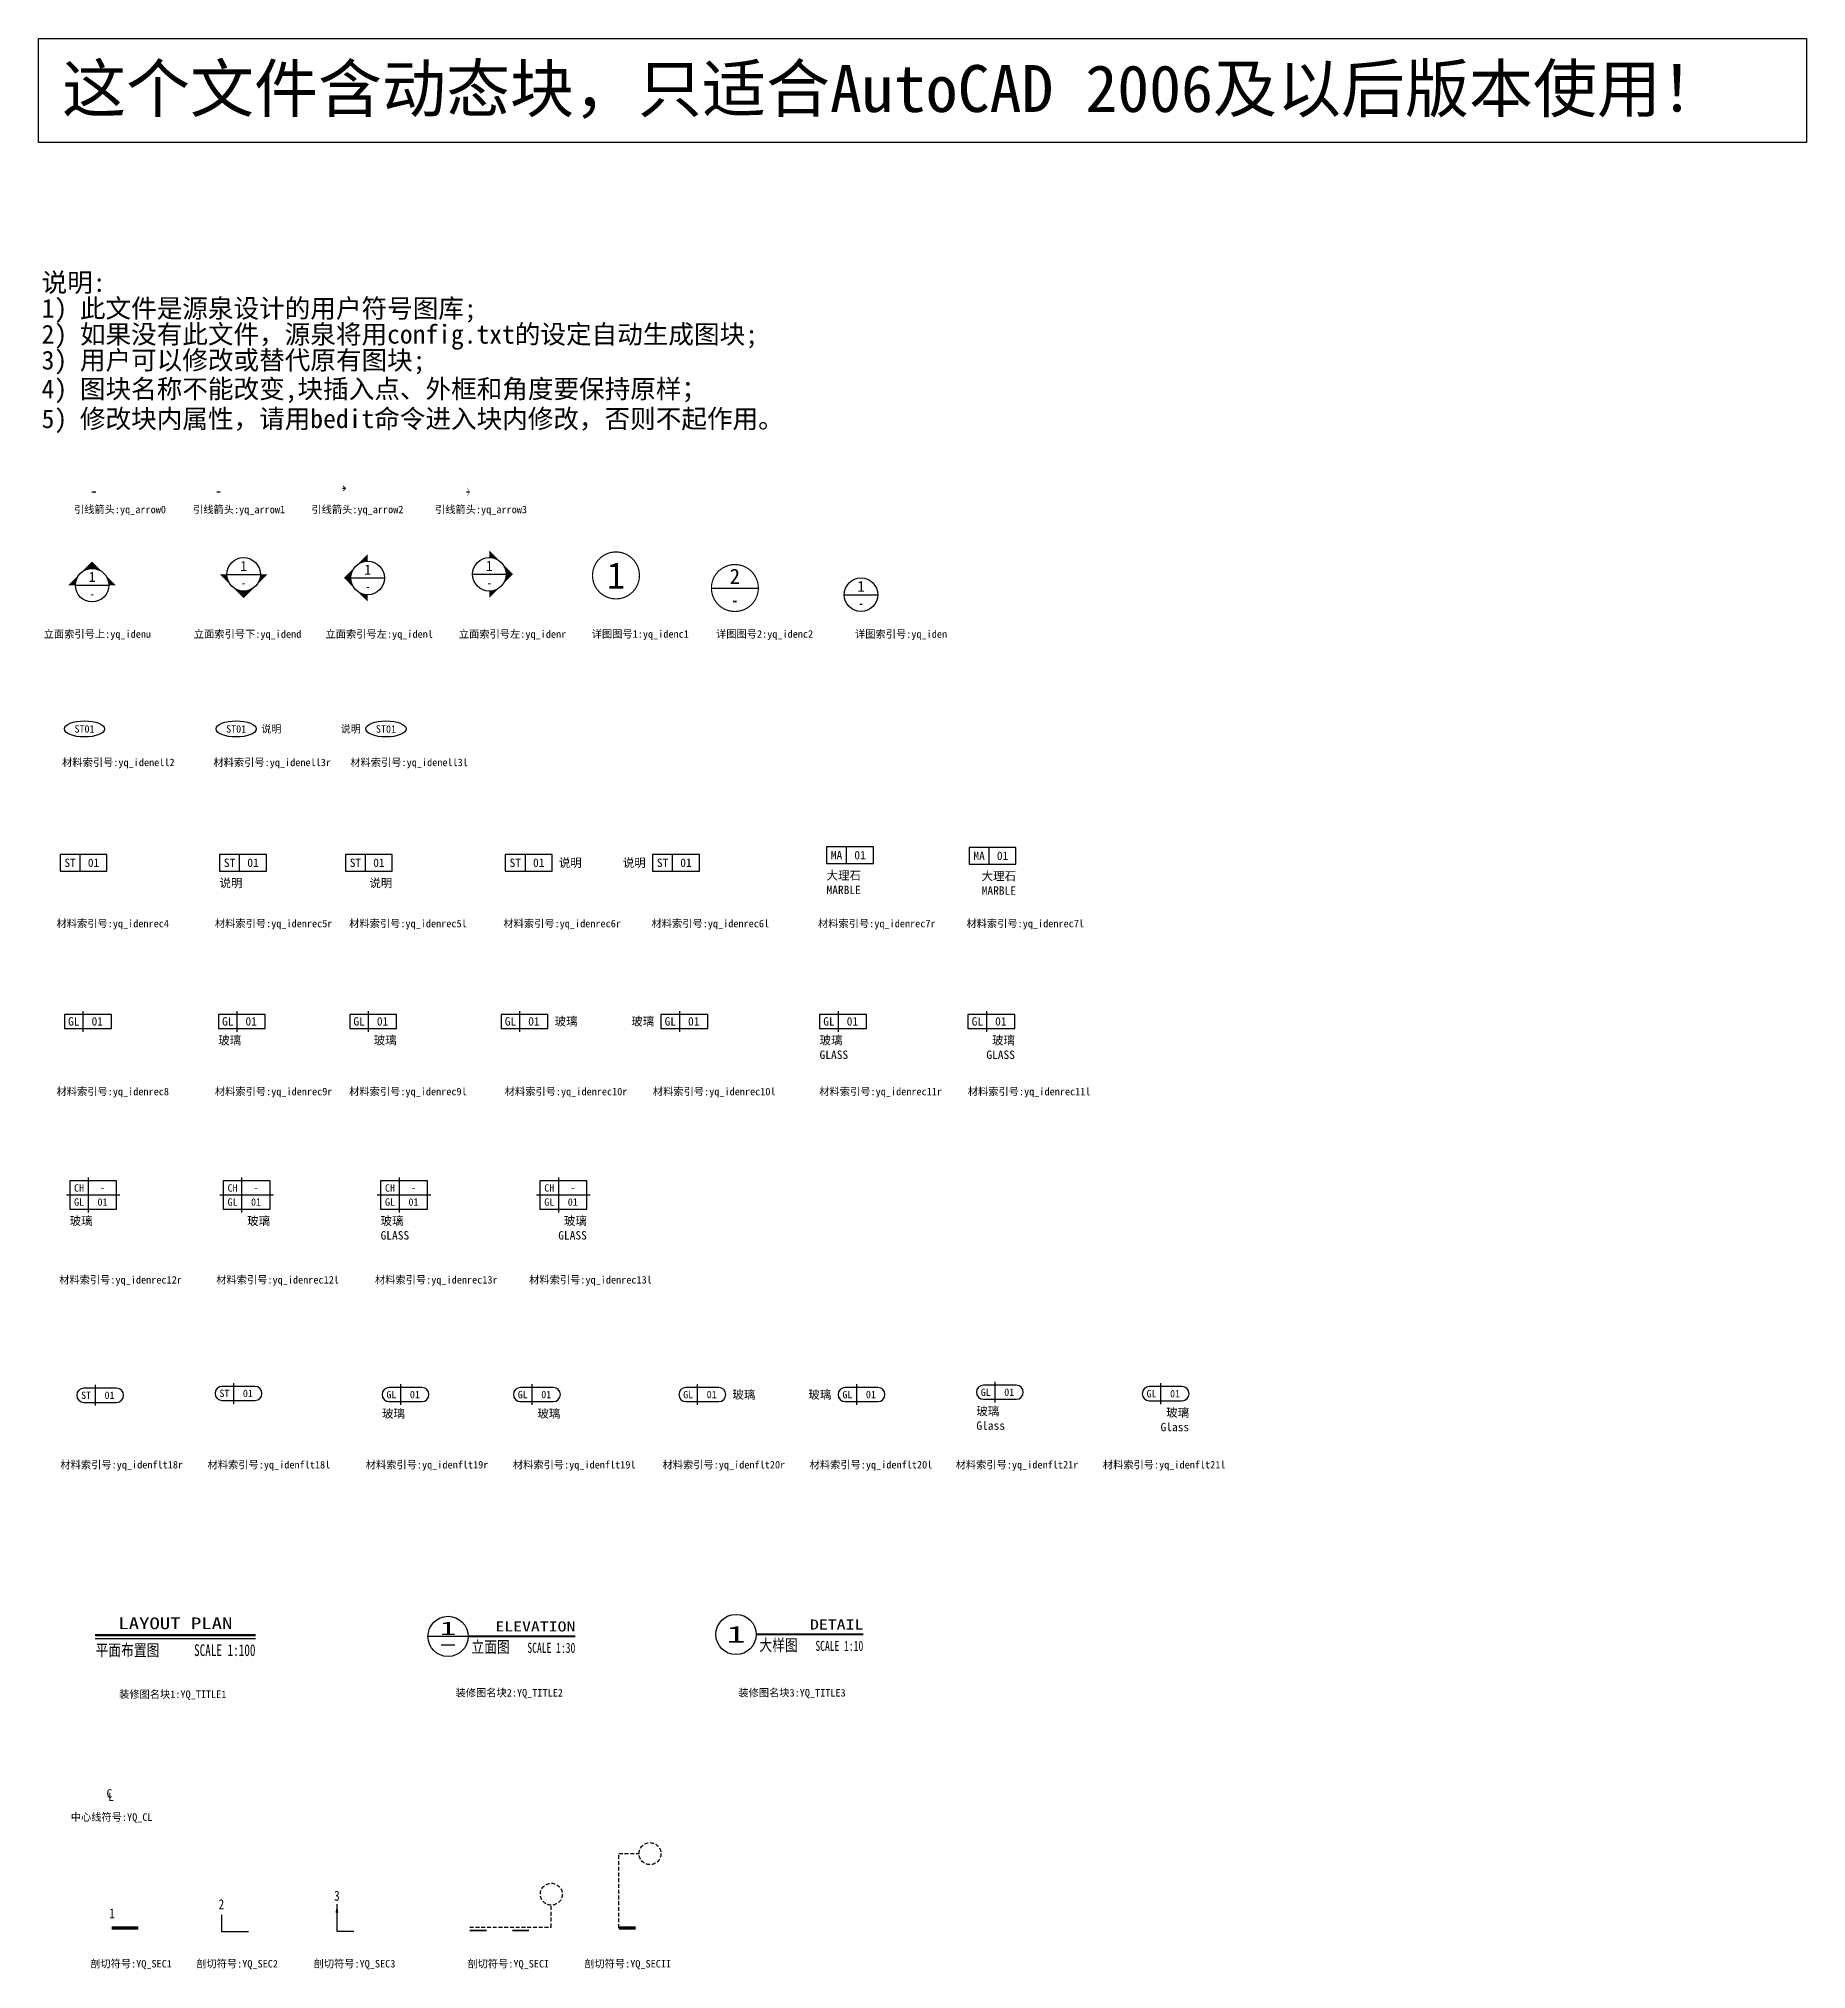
# Model space of a CAD drawing. Header units: millimetres. Extents: x -68 to 459, y -392 to 184.
import ezdxf
from ezdxf.enums import TextEntityAlignment as Align

# ---------------------------------------------------------------- set-up
doc = ezdxf.new("R2010")
doc.units = ezdxf.units.MM
doc.set_wipeout_variables(frame=1)
doc.linetypes.add('HIDDEN', pattern=[9.525, 6.35, -3.175])
doc.styles.get("Standard").update_dxf_attribs({"font": ''})
doc.styles.add('YQ_IDEN', font='')
doc.styles.add('YQ_TEXT', font='')
doc.styles.add('YQ_TITLE', font='simhei.ttf')
doc.styles.add('黑体', font='simhei.ttf', dxfattribs={"width": 0.7})
doc.styles.get('Standard').set_extended_font_data('SimSun')
doc.styles.get('YQ_IDEN').set_extended_font_data('SimSun')
doc.styles.get('YQ_TEXT').set_extended_font_data('SimSun')

msp = doc.modelspace()

# ---------------------------------------------------------------- texts
at = {"color": 6}
for s, height, p in [('这个文件含动态块，只适合AutoCAD 2006及以后版本使用！', 14, (-61.41, 162.59)), ('说明:', 5.6, (-67.5, 108.94)), ('1) 此文件是源泉设计的用户符号图库;', 5.6, (-67.5, 101.21)), ('2) 如果没有此文件，源泉将用config.txt的设定自动生成图块;', 5.6, (-67.5, 93.49)), ('3) 用户可以修改或替代原有图块;', 5.6, (-67.5, 85.76)), ('4) 图块名称不能改变,块插入点、外框和角度要保持原样；', 5.6, (-67.5, 77.19)), ('5) 修改块内属性，请用bedit命令进入块内修改，否则不起作用。', 5.6, (-67.5, 68.28))]:
    msp.add_text(s, height=height, dxfattribs=at).set_placement(p)
for s, p in [('引线箭头:yq_arrow0', (-57.86, 45.12)), ('引线箭头:yq_arrow1', (-22.32, 45.12)), ('引线箭头:yq_arrow2', (12.99, 45.12)), ('引线箭头:yq_arrow3', (49.87, 45.12)), ('立面索引号上:yq_idenu', (-66.88, 7.96)), ('立面索引号下:yq_idend', (-22.07, 7.96)), ('立面索引号左:yq_idenl', (17.21, 7.96)), ('立面索引号左:yq_idenr', (56.99, 7.96)), ('详图图号1:yq_idenc1', (96.64, 7.98)), ('详图图号2:yq_idenc2', (133.73, 7.98)), ('详图索引号:yq_iden', (175.21, 7.96)), ('材料索引号:yq_idenell2', (-61.39, -30.33)), ('材料索引号:yq_idenell3r', (-16.24, -30.33)), ('材料索引号:yq_idenell3l', (24.61, -30.33)), ('材料索引号:yq_idenrec4', (-63.06, -78.41)), ('材料索引号:yq_idenrec5r', (-15.8, -78.41)), ('材料索引号:yq_idenrec5l', (24.26, -78.41)), ('材料索引号:yq_idenrec6r', (70.28, -78.41)), ('材料索引号:yq_idenrec6l', (114.49, -78.41)), ('材料索引号:yq_idenrec7r', (164.16, -78.41)), ('材料索引号:yq_idenrec7l', (208.45, -78.41)), ('材料索引号:yq_idenrec8', (-63.06, -128.53)), ('材料索引号:yq_idenrec9r', (-15.8, -128.53)), ('材料索引号:yq_idenrec9l', (24.26, -128.53)), ('材料索引号:yq_idenrec10r', (70.68, -128.53)), ('材料索引号:yq_idenrec10l', (114.89, -128.53)), ('材料索引号:yq_idenrec11r', (164.56, -128.53)), ('材料索引号:yq_idenrec11l', (208.85, -128.53)), ('材料索引号:yq_idenrec12r', (-62.26, -184.69)), ('材料索引号:yq_idenrec12l', (-15.4, -184.69)), ('材料索引号:yq_idenrec13r', (31.96, -184.69)), ('材料索引号:yq_idenrec13l', (77.97, -184.69)), ('材料索引号:yq_idenflt18r', (-61.9, -239.86)), ('材料索引号:yq_idenflt18l', (-17.99, -239.86)), ('材料索引号:yq_idenflt19r', (29.2, -239.86)), ('材料索引号:yq_idenflt19l', (73.11, -239.86)), ('材料索引号:yq_idenflt20r', (117.76, -239.86)), ('材料索引号:yq_idenflt20l', (161.66, -239.86)), ('材料索引号:yq_idenflt21r', (205.23, -239.86)), ('材料索引号:yq_idenflt21l', (249.14, -239.86)), ('装修图名块1:YQ_TITLE1', (-44.4, -308.34)), ('装修图名块2:YQ_TITLE2', (56.01, -307.9)), ('装修图名块3:YQ_TITLE3', (140.38, -307.9)), ('中心线符号:YQ_CL', (-58.81, -344.99)), ('剖切符号:YQ_SEC1', (-53.03, -388.74)), ('剖切符号:YQ_SEC2', (-21.39, -388.74)), ('剖切符号:YQ_SEC3', (13.64, -388.74)), ('剖切符号:YQ_SECI', (59.54, -388.74)), ('剖切符号:YQ_SECII', (94.38, -388.74))]:
    msp.add_text(s, height=2.24, dxfattribs=at).set_placement(p, align=Align.TOP_LEFT)
at = {"color": 6, "style": 'YQ_IDEN', "width": 0.8}
for s, p in [('3', (20.6, -371.07)), ('1', (-46.47, -376.33)), ('2', (-13.86, -373.6))]:
    msp.add_text(s, height=3, dxfattribs=at).set_placement(p, align=Align.CENTER)

# ---------------------------------------------------------------- blocks, each defined once
blk = doc.blocks.new('yq_idenc1')
at = {"const_width": 0.025}
blk.add_lwpolyline([(-0.5, 0, 1), (0.5, 0, 1)], format="xyb", close=True, dxfattribs=at)
at = {"style": 'YQ_IDEN'}
blk.add_attdef('IndexNO', text='', height=0.56, dxfattribs=at).set_placement((0, 0), align=Align.MIDDLE)
blk = doc.blocks.new('yq_idenc2')
blk.add_line((-0.5, 0), (0.5, 0))
at = {"const_width": 0.025}
blk.add_lwpolyline([(-0.5, 0, 1), (0.5, 0, 1)], format="xyb", close=True, dxfattribs=at)
at = {"style": 'YQ_IDEN'}
blk.add_attdef('IndexNO', text='', height=0.3, dxfattribs=at).set_placement((0, 0.25), align=Align.MIDDLE)
at = {"style": 'YQ_IDEN', "width": 0.6}
blk.add_attdef('DrawingNO', text='', height=0.3, dxfattribs=at).set_placement((0, -0.25), align=Align.MIDDLE)
blk = doc.blocks.new('yq_iden')
blk.add_wipeout([(0.5, 0), (0.499, 0.028), (0.497, 0.056), (0.493, 0.084), (0.487, 0.111), (0.48, 0.138), (0.472, 0.165), (0.462, 0.191), (0.45, 0.217), (0.438, 0.242), (0.423, 0.266), (0.408, 0.289), (0.391, 0.312), (0.373, 0.333), (0.354, 0.354), (0.333, 0.373), (0.312, 0.391), (0.289, 0.408), (0.266, 0.423), (0.242, 0.438), (0.217, 0.45), (0.191, 0.462), (0.165, 0.472), (0.138, 0.48), (0.111, 0.487), (0.084, 0.493), (0.056, 0.497), (0.028, 0.499), (0, 0.5), (-0.028, 0.499), (-0.056, 0.497), (-0.084, 0.493), (-0.111, 0.487), (-0.138, 0.48), (-0.165, 0.472), (-0.191, 0.462), (-0.217, 0.45), (-0.242, 0.438), (-0.266, 0.423), (-0.289, 0.408), (-0.312, 0.391), (-0.333, 0.373), (-0.354, 0.354), (-0.373, 0.333), (-0.391, 0.312), (-0.408, 0.289), (-0.423, 0.266), (-0.438, 0.242), (-0.45, 0.217), (-0.462, 0.191), (-0.472, 0.165), (-0.48, 0.138), (-0.487, 0.111), (-0.493, 0.084), (-0.497, 0.056), (-0.499, 0.028), (-0.5, 0), (-0.499, -0.028), (-0.497, -0.056), (-0.493, -0.084), (-0.487, -0.111), (-0.48, -0.138), (-0.472, -0.165), (-0.462, -0.191), (-0.45, -0.217), (-0.438, -0.242), (-0.423, -0.266), (-0.408, -0.289), (-0.391, -0.312), (-0.373, -0.333), (-0.354, -0.354), (-0.333, -0.373), (-0.312, -0.391), (-0.289, -0.408), (-0.266, -0.423), (-0.242, -0.438), (-0.217, -0.45), (-0.191, -0.462), (-0.165, -0.472), (-0.138, -0.48), (-0.111, -0.487), (-0.084, -0.493), (-0.056, -0.497), (-0.028, -0.499), (0, -0.5), (0.028, -0.499), (0.056, -0.497), (0.084, -0.493), (0.111, -0.487), (0.138, -0.48), (0.165, -0.472), (0.191, -0.462), (0.217, -0.45), (0.242, -0.438), (0.266, -0.423), (0.289, -0.408), (0.312, -0.391), (0.333, -0.373), (0.354, -0.354), (0.373, -0.333), (0.391, -0.312), (0.408, -0.289), (0.423, -0.266), (0.438, -0.242), (0.45, -0.217), (0.462, -0.191), (0.472, -0.165), (0.48, -0.138), (0.487, -0.111), (0.493, -0.084), (0.497, -0.056), (0.499, -0.028)])
blk.add_line((-0.5, 0), (0.5, 0))
blk.add_circle((0, 0), 0.5)
at = {"style": 'YQ_IDEN'}
blk.add_attdef('IndexNO', text='', height=0.3, dxfattribs=at).set_placement((0, 0.25), align=Align.MIDDLE)
at = {"style": 'YQ_IDEN', "width": 0.6}
blk.add_attdef('DrawingNO', text='', height=0.3, dxfattribs=at).set_placement((0, -0.25), align=Align.MIDDLE)
blk = doc.blocks.new('*U54')
blk.add_wipeout([(0.5, 0), (0.499, 0.028), (0.497, 0.056), (0.493, 0.084), (0.487, 0.111), (0.48, 0.138), (0.472, 0.165), (0.462, 0.191), (0.45, 0.217), (0.438, 0.242), (0.423, 0.266), (0.408, 0.289), (0.391, 0.312), (0.373, 0.333), (0.354, 0.354), (0.333, 0.373), (0.312, 0.391), (0.289, 0.408), (0.266, 0.423), (0.242, 0.438), (0.217, 0.45), (0.191, 0.462), (0.165, 0.472), (0.138, 0.48), (0.111, 0.487), (0.084, 0.493), (0.056, 0.497), (0.028, 0.499), (0, 0.5), (-0.028, 0.499), (-0.056, 0.497), (-0.084, 0.493), (-0.111, 0.487), (-0.138, 0.48), (-0.165, 0.472), (-0.191, 0.462), (-0.217, 0.45), (-0.242, 0.438), (-0.266, 0.423), (-0.289, 0.408), (-0.312, 0.391), (-0.333, 0.373), (-0.354, 0.354), (-0.373, 0.333), (-0.391, 0.312), (-0.408, 0.289), (-0.423, 0.266), (-0.438, 0.242), (-0.45, 0.217), (-0.462, 0.191), (-0.472, 0.165), (-0.48, 0.138), (-0.487, 0.111), (-0.493, 0.084), (-0.497, 0.056), (-0.499, 0.028), (-0.5, 0), (-0.499, -0.028), (-0.497, -0.056), (-0.493, -0.084), (-0.487, -0.111), (-0.48, -0.138), (-0.472, -0.165), (-0.462, -0.191), (-0.45, -0.217), (-0.438, -0.242), (-0.423, -0.266), (-0.408, -0.289), (-0.391, -0.312), (-0.373, -0.333), (-0.354, -0.354), (-0.333, -0.373), (-0.312, -0.391), (-0.289, -0.408), (-0.266, -0.423), (-0.242, -0.438), (-0.217, -0.45), (-0.191, -0.462), (-0.165, -0.472), (-0.138, -0.48), (-0.111, -0.487), (-0.084, -0.493), (-0.056, -0.497), (-0.028, -0.499), (0, -0.5), (0.028, -0.499), (0.056, -0.497), (0.084, -0.493), (0.111, -0.487), (0.138, -0.48), (0.165, -0.472), (0.191, -0.462), (0.217, -0.45), (0.242, -0.438), (0.266, -0.423), (0.289, -0.408), (0.312, -0.391), (0.333, -0.373), (0.354, -0.354), (0.373, -0.333), (0.391, -0.312), (0.408, -0.289), (0.423, -0.266), (0.438, -0.242), (0.45, -0.217), (0.462, -0.191), (0.472, -0.165), (0.48, -0.138), (0.487, -0.111), (0.493, -0.084), (0.497, -0.056), (0.499, -0.028)])
blk.add_line((-0.5, 0), (0.5, 0))
blk.add_circle((0, 0), 0.5)
for points in [[(-0.354, 0.354), (-0.191, 0.462), (0, 0.707), (0, 0.5)], [(0.354, 0.354), (0.191, 0.462), (0, 0.707), (0, 0.5)], [(-0.354, 0.354), (-0.462, 0.191), (-0.707, 0), (-0.5, 0)], [(0.354, 0.354), (0.462, 0.191), (0.707, 0), (0.5, 0)]]:
    blk.add_solid(points)
at = {"style": 'YQ_IDEN'}
blk.add_attdef('IndexNO', text='', height=0.3, dxfattribs=at).set_placement((0, 0.25), align=Align.MIDDLE)
at = {"style": 'YQ_IDEN', "width": 0.6}
blk.add_attdef('DrawingNO', text='', height=0.3, dxfattribs=at).set_placement((0, -0.25), align=Align.MIDDLE)
blk = doc.blocks.new('yq_idenell2')
blk.add_ellipse((0, 0), major_axis=(0.6, 0), ratio=0.4)
at = {"style": 'YQ_TEXT'}
blk.add_attdef('Designation', text='', height=0.22, dxfattribs=at).set_placement((0, 0), align=Align.MIDDLE)
blk = doc.blocks.new('yq_idenell3r')
blk.add_ellipse((0, 0), major_axis=(0.6, 0), ratio=0.4)
at = {"style": 'YQ_TEXT'}
blk.add_attdef('Designation', text='', height=0.22, dxfattribs=at).set_placement((0, 0), align=Align.MIDDLE)
blk.add_attdef('Comment', text='', height=0.22, dxfattribs=at).set_placement((0.75, 0), align=Align.MIDDLE_LEFT)
blk = doc.blocks.new('yq_idenrec4')
blk.add_line((-0.071, -0.179), (-0.071, 0.179))
blk.add_lwpolyline([(-0.5, -0.179), (0.5, -0.179), (0.5, 0.179), (-0.5, 0.179)], close=True)
at = {"style": 'YQ_TEXT'}
for tag, p in [('Material', (-0.286, 0)), ('Designation', (0.214, 0))]:
    blk.add_attdef(tag, text='', height=0.179, dxfattribs=at).set_placement(p, align=Align.MIDDLE)
blk = doc.blocks.new('yq_idenrec5r')
blk.add_line((-0.071, -0.179), (-0.071, 0.179))
blk.add_lwpolyline([(-0.5, -0.179), (0.5, -0.179), (0.5, 0.179), (-0.5, 0.179)], close=True)
at = {"style": 'YQ_TEXT'}
for tag, p in [('Material', (-0.286, 0)), ('Designation', (0.214, 0))]:
    blk.add_attdef(tag, text='', height=0.179, dxfattribs=at).set_placement(p, align=Align.MIDDLE)
blk.add_attdef('Comment', (-0.5, -0.521), '', height=0.179, dxfattribs=at)
blk = doc.blocks.new('yq_idenrec6r')
blk.add_line((-0.071, -0.179), (-0.071, 0.179))
blk.add_lwpolyline([(-0.5, -0.179), (0.5, -0.179), (0.5, 0.179), (-0.5, 0.179)], close=True)
at = {"style": 'YQ_TEXT'}
for tag, p in [('Material', (-0.286, 0)), ('Designation', (0.214, 0))]:
    blk.add_attdef(tag, text='', height=0.179, dxfattribs=at).set_placement(p, align=Align.MIDDLE)
blk.add_attdef('Comment', text='', height=0.179, dxfattribs=at).set_placement((0.643, 0), align=Align.MIDDLE_LEFT)
blk = doc.blocks.new('yq_idenell3l')
blk.add_ellipse((0, 0), major_axis=(0.6, 0), ratio=0.4)
at = {"style": 'YQ_TEXT'}
blk.add_attdef('Comment', text='', height=0.22, dxfattribs=at).set_placement((-0.75, 0), align=Align.MIDDLE_RIGHT)
blk.add_attdef('Designation', text='', height=0.22, dxfattribs=at).set_placement((0, 0), align=Align.MIDDLE)
blk = doc.blocks.new('yq_idenrec5l')
blk.add_line((-0.071, -0.179), (-0.071, 0.179))
blk.add_lwpolyline([(-0.5, -0.179), (0.5, -0.179), (0.5, 0.179), (-0.5, 0.179)], close=True)
at = {"style": 'YQ_TEXT'}
for tag, p in [('Material', (-0.286, 0)), ('Designation', (0.214, 0))]:
    blk.add_attdef(tag, text='', height=0.179, dxfattribs=at).set_placement(p, align=Align.MIDDLE)
blk.add_attdef('Comment', text='', height=0.179, dxfattribs=at).set_placement((0.5, -0.521), align=Align.RIGHT)
blk = doc.blocks.new('yq_idenrec6l')
blk.add_line((-0.071, -0.179), (-0.071, 0.179))
blk.add_lwpolyline([(-0.5, -0.179), (0.5, -0.179), (0.5, 0.179), (-0.5, 0.179)], close=True)
at = {"style": 'YQ_TEXT'}
blk.add_attdef('Comment', text='', height=0.179, dxfattribs=at).set_placement((-0.643, 0), align=Align.MIDDLE_RIGHT)
for tag, p in [('Material', (-0.286, 0)), ('Designation', (0.214, 0))]:
    blk.add_attdef(tag, text='', height=0.179, dxfattribs=at).set_placement(p, align=Align.MIDDLE)
blk = doc.blocks.new('yq_idenrec7r')
blk.add_line((-0.071, -0.179), (-0.071, 0.179))
blk.add_lwpolyline([(-0.5, -0.179), (0.5, -0.179), (0.5, 0.179), (-0.5, 0.179)], close=True)
at = {"style": 'YQ_TEXT'}
for tag, p in [('Material', (-0.286, 0)), ('Designation', (0.214, 0))]:
    blk.add_attdef(tag, text='', height=0.179, dxfattribs=at).set_placement(p, align=Align.MIDDLE)
for tag, p in [('Comment', (-0.5, -0.521)), ('Comment2', (-0.5, -0.829))]:
    blk.add_attdef(tag, p, '', height=0.179, dxfattribs=at)
blk = doc.blocks.new('yq_idenrec7l')
blk.add_line((-0.071, -0.179), (-0.071, 0.179))
blk.add_lwpolyline([(-0.5, -0.179), (0.5, -0.179), (0.5, 0.179), (-0.5, 0.179)], close=True)
at = {"style": 'YQ_TEXT'}
for tag, p in [('Material', (-0.286, 0)), ('Designation', (0.214, 0))]:
    blk.add_attdef(tag, text='', height=0.179, dxfattribs=at).set_placement(p, align=Align.MIDDLE)
for tag, p in [('Comment', (0.5, -0.521)), ('Comment2', (0.5, -0.829))]:
    blk.add_attdef(tag, text='', height=0.179, dxfattribs=at).set_placement(p, align=Align.RIGHT)
blk = doc.blocks.new('yq_idenrec8')
blk.add_line((-0.1, -0.221), (-0.1, 0.221))
blk.add_lwpolyline([(-0.5, -0.15), (0.5, -0.15), (0.5, 0.15), (-0.5, 0.15)], close=True)
at = {"style": 'YQ_TEXT'}
for tag, p in [('Material', (-0.3, 0)), ('Designation', (0.2, 0))]:
    blk.add_attdef(tag, text='', height=0.179, dxfattribs=at).set_placement(p, align=Align.MIDDLE)
blk = doc.blocks.new('yq_idenrec9r')
blk.add_line((-0.1, -0.221), (-0.1, 0.221))
blk.add_lwpolyline([(-0.5, -0.15), (0.5, -0.15), (0.5, 0.15), (-0.5, 0.15)], close=True)
at = {"style": 'YQ_TEXT'}
for tag, p in [('Material', (-0.3, 0)), ('Designation', (0.2, 0))]:
    blk.add_attdef(tag, text='', height=0.179, dxfattribs=at).set_placement(p, align=Align.MIDDLE)
blk.add_attdef('Comment', (-0.5, -0.493), '', height=0.179, dxfattribs=at)
blk = doc.blocks.new('yq_idenrec10r')
blk.add_line((-0.1, -0.221), (-0.1, 0.221))
blk.add_lwpolyline([(-0.5, -0.15), (0.5, -0.15), (0.5, 0.15), (-0.5, 0.15)], close=True)
at = {"style": 'YQ_TEXT'}
for tag, p in [('Material', (-0.3, 0)), ('Designation', (0.2, 0))]:
    blk.add_attdef(tag, text='', height=0.179, dxfattribs=at).set_placement(p, align=Align.MIDDLE)
blk.add_attdef('Comment', text='', height=0.179, dxfattribs=at).set_placement((0.643, 0), align=Align.MIDDLE_LEFT)
blk = doc.blocks.new('yq_idenrec11r')
blk.add_line((-0.1, -0.221), (-0.1, 0.221))
blk.add_lwpolyline([(-0.5, -0.15), (0.5, -0.15), (0.5, 0.15), (-0.5, 0.15)], close=True)
at = {"style": 'YQ_TEXT'}
for tag, p in [('Material', (-0.3, 0)), ('Designation', (0.2, 0))]:
    blk.add_attdef(tag, text='', height=0.179, dxfattribs=at).set_placement(p, align=Align.MIDDLE)
for tag, p in [('Comment', (-0.5, -0.493)), ('Comment2', (-0.5, -0.8))]:
    blk.add_attdef(tag, p, '', height=0.179, dxfattribs=at)
blk = doc.blocks.new('yq_idenrec12r')
for p, q in [((-0.571, 0), (0.571, 0)), ((-0.1, -0.371), (-0.1, 0.371))]:
    blk.add_line(p, q)
blk.add_lwpolyline([(-0.5, -0.3), (0.5, -0.3), (0.5, 0.3), (-0.5, 0.3)], close=True)
at = {"style": 'YQ_TEXT'}
for tag, p in [('Ceiling', (-0.3, 0.15)), ('Height', (0.2, 0.15)), ('Material', (-0.3, -0.15)), ('Designation', (0.2, -0.15))]:
    blk.add_attdef(tag, text='', height=0.157, dxfattribs=at).set_placement(p, align=Align.MIDDLE)
blk.add_attdef('Comment', (-0.5, -0.643), '', height=0.179, dxfattribs=at)
blk = doc.blocks.new('yq_idenrec13r')
for p, q in [((-0.571, 0), (0.571, 0)), ((-0.1, -0.371), (-0.1, 0.371))]:
    blk.add_line(p, q)
blk.add_lwpolyline([(-0.5, -0.3), (0.5, -0.3), (0.5, 0.3), (-0.5, 0.3)], close=True)
at = {"style": 'YQ_TEXT'}
for tag, p in [('Ceiling', (-0.3, 0.15)), ('Height', (0.2, 0.15)), ('Material', (-0.3, -0.15)), ('Designation', (0.2, -0.15))]:
    blk.add_attdef(tag, text='', height=0.157, dxfattribs=at).set_placement(p, align=Align.MIDDLE)
for tag, p in [('Comment', (-0.5, -0.643)), ('Comment2', (-0.5, -0.95))]:
    blk.add_attdef(tag, p, '', height=0.179, dxfattribs=at)
blk = doc.blocks.new('yq_idenrec13l')
for p, q in [((-0.571, 0), (0.571, 0)), ((-0.1, -0.371), (-0.1, 0.371))]:
    blk.add_line(p, q)
blk.add_lwpolyline([(-0.5, -0.3), (0.5, -0.3), (0.5, 0.3), (-0.5, 0.3)], close=True)
at = {"style": 'YQ_TEXT'}
for tag, p in [('Ceiling', (-0.3, 0.15)), ('Height', (0.2, 0.15)), ('Material', (-0.3, -0.15)), ('Designation', (0.2, -0.15))]:
    blk.add_attdef(tag, text='', height=0.157, dxfattribs=at).set_placement(p, align=Align.MIDDLE)
for tag, p in [('Comment2', (0.5, -0.95)), ('Comment', (0.5, -0.643))]:
    blk.add_attdef(tag, text='', height=0.179, dxfattribs=at).set_placement(p, align=Align.RIGHT)
blk = doc.blocks.new('yq_idenrec12l')
for p, q in [((-0.571, 0), (0.571, 0)), ((-0.1, -0.371), (-0.1, 0.371))]:
    blk.add_line(p, q)
blk.add_lwpolyline([(-0.5, -0.3), (0.5, -0.3), (0.5, 0.3), (-0.5, 0.3)], close=True)
at = {"style": 'YQ_TEXT'}
for tag, p in [('Ceiling', (-0.3, 0.15)), ('Height', (0.2, 0.15)), ('Material', (-0.3, -0.15)), ('Designation', (0.2, -0.15))]:
    blk.add_attdef(tag, text='', height=0.157, dxfattribs=at).set_placement(p, align=Align.MIDDLE)
blk.add_attdef('Comment', text='', height=0.179, dxfattribs=at).set_placement((0.5, -0.643), align=Align.RIGHT)
blk = doc.blocks.new('yq_idenrec9l')
blk.add_line((-0.1, -0.221), (-0.1, 0.221))
blk.add_lwpolyline([(-0.5, -0.15), (0.5, -0.15), (0.5, 0.15), (-0.5, 0.15)], close=True)
at = {"style": 'YQ_TEXT'}
for tag, p in [('Material', (-0.3, 0)), ('Designation', (0.2, 0))]:
    blk.add_attdef(tag, text='', height=0.179, dxfattribs=at).set_placement(p, align=Align.MIDDLE)
blk.add_attdef('Comment', text='', height=0.179, dxfattribs=at).set_placement((0.5, -0.493), align=Align.RIGHT)
blk = doc.blocks.new('yq_idenrec10l')
blk.add_line((-0.1, -0.221), (-0.1, 0.221))
blk.add_lwpolyline([(-0.5, -0.15), (0.5, -0.15), (0.5, 0.15), (-0.5, 0.15)], close=True)
at = {"style": 'YQ_TEXT'}
blk.add_attdef('Comment', text='', height=0.179, dxfattribs=at).set_placement((-0.643, 0), align=Align.MIDDLE_RIGHT)
for tag, p in [('Material', (-0.3, 0)), ('Designation', (0.2, 0))]:
    blk.add_attdef(tag, text='', height=0.179, dxfattribs=at).set_placement(p, align=Align.MIDDLE)
blk = doc.blocks.new('yq_idenrec11l')
blk.add_line((-0.1, -0.221), (-0.1, 0.221))
blk.add_lwpolyline([(-0.5, -0.15), (0.5, -0.15), (0.5, 0.15), (-0.5, 0.15)], close=True)
at = {"style": 'YQ_TEXT'}
for tag, p in [('Material', (-0.3, 0)), ('Designation', (0.2, 0))]:
    blk.add_attdef(tag, text='', height=0.179, dxfattribs=at).set_placement(p, align=Align.MIDDLE)
for tag, p in [('Comment', (0.5, -0.493)), ('Comment2', (0.5, -0.8))]:
    blk.add_attdef(tag, text='', height=0.179, dxfattribs=at).set_placement(p, align=Align.RIGHT)
blk = doc.blocks.new('yq_arrow0')
blk.add_line((0, 0), (-1, 0))
at = {"const_width": 0.25}
blk.add_lwpolyline([(-0.125, 0, 1), (0.125, 0, 1)], format="xyb", close=True, dxfattribs=at)
blk = doc.blocks.new('yq_arrow1')
blk.add_line((0, 0), (-1, 0))
blk.add_lwpolyline([(0, 0, 0, 0.333, 0), (-1, 0, 0, 0, 0)], format="xyseb")
blk = doc.blocks.new('yq_arrow3')
blk.add_line((-0.06, 0), (-1, 0))
at = {"const_width": 0.1}
blk.add_lwpolyline([(-0.81, -1.3), (-0.06, 0), (-0.81, 1.3)], dxfattribs=at)
blk = doc.blocks.new('yq_arrow2')
at = {"linetype": 'ByBlock'}
blk.add_line((0, 0), (-1, 0), dxfattribs=at)
for points in [[(-0.86, 0.67), (-0.6, 0.85), (-0.24, 0), (0, 0)], [(-0.86, -0.67), (-0.6, -0.85), (-0.24, 0), (0, 0)]]:
    blk.add_solid(points, dxfattribs=at)
blk = doc.blocks.new('yq_idenflt19r')
blk.add_line((-0.1, -0.221), (-0.1, 0.221))
blk.add_lwpolyline([(0.35, 0.15), (-0.35, 0.15, 1), (-0.35, -0.15), (0.35, -0.15, 1)], format="xyb", close=True)
at = {"style": 'YQ_TEXT'}
for tag, p in [('Material', (-0.3, 0)), ('Designation', (0.2, 0))]:
    blk.add_attdef(tag, text='', height=0.157, dxfattribs=at).set_placement(p, align=Align.MIDDLE)
blk.add_attdef('Comment', (-0.5, -0.493), '', height=0.179, dxfattribs=at)
blk = doc.blocks.new('yq_idenflt19l')
blk.add_line((-0.1, -0.221), (-0.1, 0.221))
blk.add_lwpolyline([(0.35, 0.15), (-0.35, 0.15, 1), (-0.35, -0.15), (0.35, -0.15, 1)], format="xyb", close=True)
at = {"style": 'YQ_TEXT'}
for tag, p in [('Material', (-0.3, 0)), ('Designation', (0.2, 0))]:
    blk.add_attdef(tag, text='', height=0.157, dxfattribs=at).set_placement(p, align=Align.MIDDLE)
blk.add_attdef('Comment', text='', height=0.179, dxfattribs=at).set_placement((0.5, -0.493), align=Align.RIGHT)
blk = doc.blocks.new('yq_idenflt20r')
blk.add_line((-0.1, -0.221), (-0.1, 0.221))
blk.add_lwpolyline([(0.35, 0.15), (-0.35, 0.15, 1), (-0.35, -0.15), (0.35, -0.15, 1)], format="xyb", close=True)
at = {"style": 'YQ_TEXT'}
for tag, p in [('Material', (-0.3, 0)), ('Designation', (0.2, 0))]:
    blk.add_attdef(tag, text='', height=0.157, dxfattribs=at).set_placement(p, align=Align.MIDDLE)
blk.add_attdef('Comment', text='', height=0.179, dxfattribs=at).set_placement((0.643, 0), align=Align.MIDDLE_LEFT)
blk = doc.blocks.new('yq_idenflt20l')
blk.add_line((-0.1, -0.221), (-0.1, 0.221))
blk.add_lwpolyline([(0.35, 0.15), (-0.35, 0.15, 1), (-0.35, -0.15), (0.35, -0.15, 1)], format="xyb", close=True)
at = {"style": 'YQ_TEXT'}
blk.add_attdef('Comment', text='', height=0.179, dxfattribs=at).set_placement((-0.643, 0), align=Align.MIDDLE_RIGHT)
for tag, p in [('Material', (-0.3, 0)), ('Designation', (0.2, 0))]:
    blk.add_attdef(tag, text='', height=0.157, dxfattribs=at).set_placement(p, align=Align.MIDDLE)
blk = doc.blocks.new('yq_idenflt18r')
blk.add_line((-0.1, -0.221), (-0.1, 0.221))
blk.add_lwpolyline([(0.35, 0.15), (-0.35, 0.15, 1), (-0.35, -0.15), (0.35, -0.15, 1)], format="xyb", close=True)
at = {"style": 'YQ_TEXT'}
for tag, p in [('Material', (-0.3, 0)), ('Designation', (0.2, 0))]:
    blk.add_attdef(tag, text='', height=0.157, dxfattribs=at).set_placement(p, align=Align.MIDDLE)
blk = doc.blocks.new('yq_idenflt18l')
blk.add_line((-0.1, -0.221), (-0.1, 0.221))
blk.add_lwpolyline([(0.35, 0.15), (-0.35, 0.15, 1), (-0.35, -0.15), (0.35, -0.15, 1)], format="xyb", close=True)
at = {"style": 'YQ_TEXT'}
for tag, p in [('Material', (-0.3, 0)), ('Designation', (0.2, 0))]:
    blk.add_attdef(tag, text='', height=0.157, dxfattribs=at).set_placement(p, align=Align.MIDDLE)
blk = doc.blocks.new('yq_idenflt21r')
blk.add_line((-0.1, -0.221), (-0.1, 0.221))
blk.add_lwpolyline([(0.35, 0.15), (-0.35, 0.15, 1), (-0.35, -0.15), (0.35, -0.15, 1)], format="xyb", close=True)
at = {"style": 'YQ_TEXT'}
for tag, p in [('Material', (-0.3, 0)), ('Designation', (0.2, 0))]:
    blk.add_attdef(tag, text='', height=0.157, dxfattribs=at).set_placement(p, align=Align.MIDDLE)
for tag, p in [('Comment', (-0.5, -0.493)), ('Comment2', (-0.5, -0.8))]:
    blk.add_attdef(tag, p, '', height=0.179, dxfattribs=at)
blk = doc.blocks.new('yq_idenflt21l')
blk.add_line((-0.1, -0.221), (-0.1, 0.221))
blk.add_lwpolyline([(0.35, 0.15), (-0.35, 0.15, 1), (-0.35, -0.15), (0.35, -0.15, 1)], format="xyb", close=True)
at = {"style": 'YQ_TEXT'}
for tag, p in [('Material', (-0.3, 0)), ('Designation', (0.2, 0))]:
    blk.add_attdef(tag, text='', height=0.157, dxfattribs=at).set_placement(p, align=Align.MIDDLE)
for tag, p in [('Comment', (0.5, -0.493)), ('Comment2', (0.5, -0.8))]:
    blk.add_attdef(tag, text='', height=0.179, dxfattribs=at).set_placement(p, align=Align.RIGHT)
blk = doc.blocks.new('*U45')
blk.add_line((-23.94, -1.01), (23.94, -1.01))
at = {"const_width": 0.7}
blk.add_lwpolyline([(-23.94, 0), (23.94, 0)], dxfattribs=at)
at = {"style": '黑体', "width": 1.3, "flags": 8}
blk.add_attdef('ENGLISHNAME', text='', height=3.5, dxfattribs=at).set_placement((0, 0.71), align=Align.BOTTOM_CENTER)
at = {"style": 'YQ_TITLE', "width": 0.8, "flags": 8}
blk.add_attdef('CHINESENAME', text='', height=3.5, dxfattribs=at).set_placement((-23.83, -2.76), align=Align.TOP_LEFT)
at = {"style": 'YQ_TITLE', "width": 0.7, "flags": 8}
blk.add_attdef('SCALE', text='', height=3.5, dxfattribs=at).set_placement((23.9, -2.76), align=Align.TOP_RIGHT)
blk = doc.blocks.new('YQ_TITLE2')
blk.add_line((0, 0), (-12, 0))
at = {"const_width": 0.6}
blk.add_lwpolyline([(0, 0), (32, 0)], dxfattribs=at)
blk.add_circle((-6, 0), 6)
at = {"style": 'YQ_TITLE', "flags": 8}
for tag, height, width, p, p2 in [('INDEXNO', 4, 1.66875, (-8.4, 0.44), (-3.6, 0.44)), ('DRAWINGNO', 3.5, 2.860714, (-9.6, -3.9), (-2.4, -3.9))]:
    blk.add_attdef(tag, text='', height=height, dxfattribs=dict(at, width=width)).set_placement(p, p2, align=Align.FIT)
at = {"style": '黑体', "width": 1.3, "flags": 8}
blk.add_attdef('ENGLISHNAME', text='', height=3, dxfattribs=at).set_placement((32, 1.48), align=Align.RIGHT)
at = {"style": 'YQ_TITLE', "width": 0.8, "flags": 8}
blk.add_attdef('CHINESENAME', text='', height=3.5, dxfattribs=at).set_placement((0.97, -1.4), align=Align.TOP_LEFT)
at = {"style": 'YQ_TITLE', "width": 0.7, "flags": 8}
blk.add_attdef('SCALE', text='', height=3, dxfattribs=at).set_placement((31.97, -1.9), align=Align.TOP_RIGHT)
blk = doc.blocks.new('YQ_CL')
at = {"style": 'YQ_TEXT'}
for s, p in [('C', (-0.25, 0.49)), ('L', (0.25, -0.51))]:
    blk.add_text(s, height=2.5, dxfattribs=at).set_placement(p, align=Align.MIDDLE)
blk = doc.blocks.new('YQ_TITLE3')
at = {"const_width": 0.6}
blk.add_lwpolyline([(0, 0), (32, 0)], dxfattribs=at)
blk.add_circle((-6, 0), 6)
at = {"style": 'YQ_TITLE', "width": 1.581146, "flags": 8}
blk.add_attdef('INDEXNO', text='', height=5, dxfattribs=at).set_placement((-8.84, -2.46), (-3.16, -2.46), align=Align.FIT)
at = {"style": '黑体', "width": 1.3, "flags": 8}
blk.add_attdef('ENGLISHNAME', text='', height=3, dxfattribs=at).set_placement((32, 1.48), align=Align.RIGHT)
at = {"style": 'YQ_TITLE', "width": 0.8, "flags": 8}
blk.add_attdef('CHINESENAME', text='', height=3.5, dxfattribs=at).set_placement((0.97, -1.4), align=Align.TOP_LEFT)
at = {"style": 'YQ_TITLE', "width": 0.7, "flags": 8}
blk.add_attdef('SCALE', text='', height=3, dxfattribs=at).set_placement((31.97, -1.9), align=Align.TOP_RIGHT)
blk = doc.blocks.new('*U53')
blk.add_wipeout([(0.5, 0), (0.499, 0.028), (0.497, 0.056), (0.493, 0.084), (0.487, 0.111), (0.48, 0.138), (0.472, 0.165), (0.462, 0.191), (0.45, 0.217), (0.438, 0.242), (0.423, 0.266), (0.408, 0.289), (0.391, 0.312), (0.373, 0.333), (0.354, 0.354), (0.333, 0.373), (0.312, 0.391), (0.289, 0.408), (0.266, 0.423), (0.242, 0.438), (0.217, 0.45), (0.191, 0.462), (0.165, 0.472), (0.138, 0.48), (0.111, 0.487), (0.084, 0.493), (0.056, 0.497), (0.028, 0.499), (0, 0.5), (-0.028, 0.499), (-0.056, 0.497), (-0.084, 0.493), (-0.111, 0.487), (-0.138, 0.48), (-0.165, 0.472), (-0.191, 0.462), (-0.217, 0.45), (-0.242, 0.438), (-0.266, 0.423), (-0.289, 0.408), (-0.312, 0.391), (-0.333, 0.373), (-0.354, 0.354), (-0.373, 0.333), (-0.391, 0.312), (-0.408, 0.289), (-0.423, 0.266), (-0.438, 0.242), (-0.45, 0.217), (-0.462, 0.191), (-0.472, 0.165), (-0.48, 0.138), (-0.487, 0.111), (-0.493, 0.084), (-0.497, 0.056), (-0.499, 0.028), (-0.5, 0), (-0.499, -0.028), (-0.497, -0.056), (-0.493, -0.084), (-0.487, -0.111), (-0.48, -0.138), (-0.472, -0.165), (-0.462, -0.191), (-0.45, -0.217), (-0.438, -0.242), (-0.423, -0.266), (-0.408, -0.289), (-0.391, -0.312), (-0.373, -0.333), (-0.354, -0.354), (-0.333, -0.373), (-0.312, -0.391), (-0.289, -0.408), (-0.266, -0.423), (-0.242, -0.438), (-0.217, -0.45), (-0.191, -0.462), (-0.165, -0.472), (-0.138, -0.48), (-0.111, -0.487), (-0.084, -0.493), (-0.056, -0.497), (-0.028, -0.499), (0, -0.5), (0.028, -0.499), (0.056, -0.497), (0.084, -0.493), (0.111, -0.487), (0.138, -0.48), (0.165, -0.472), (0.191, -0.462), (0.217, -0.45), (0.242, -0.438), (0.266, -0.423), (0.289, -0.408), (0.312, -0.391), (0.333, -0.373), (0.354, -0.354), (0.373, -0.333), (0.391, -0.312), (0.408, -0.289), (0.423, -0.266), (0.438, -0.242), (0.45, -0.217), (0.462, -0.191), (0.472, -0.165), (0.48, -0.138), (0.487, -0.111), (0.493, -0.084), (0.497, -0.056), (0.499, -0.028)])
blk.add_line((-0.5, 0), (0.5, 0))
blk.add_circle((0, 0), 0.5)
for points in [[(-0.354, -0.354), (-0.462, -0.191), (-0.707, 0), (-0.5, 0)], [(0.354, -0.354), (0.462, -0.191), (0.707, 0), (0.5, 0)], [(-0.354, -0.354), (-0.191, -0.462), (0, -0.707), (0, -0.5)], [(0.354, -0.354), (0.191, -0.462), (0, -0.707), (0, -0.5)]]:
    blk.add_solid(points)
at = {"style": 'YQ_IDEN'}
blk.add_attdef('IndexNO', text='', height=0.3, dxfattribs=at).set_placement((0, 0.25), align=Align.MIDDLE)
at = {"style": 'YQ_IDEN', "width": 0.6}
blk.add_attdef('DrawingNO', text='', height=0.3, dxfattribs=at).set_placement((0, -0.25), align=Align.MIDDLE)
blk = doc.blocks.new('*U52')
blk.add_wipeout([(0.5, 0), (0.499, 0.028), (0.497, 0.056), (0.493, 0.084), (0.487, 0.111), (0.48, 0.138), (0.472, 0.165), (0.462, 0.191), (0.45, 0.217), (0.438, 0.242), (0.423, 0.266), (0.408, 0.289), (0.391, 0.312), (0.373, 0.333), (0.354, 0.354), (0.333, 0.373), (0.312, 0.391), (0.289, 0.408), (0.266, 0.423), (0.242, 0.438), (0.217, 0.45), (0.191, 0.462), (0.165, 0.472), (0.138, 0.48), (0.111, 0.487), (0.084, 0.493), (0.056, 0.497), (0.028, 0.499), (0, 0.5), (-0.028, 0.499), (-0.056, 0.497), (-0.084, 0.493), (-0.111, 0.487), (-0.138, 0.48), (-0.165, 0.472), (-0.191, 0.462), (-0.217, 0.45), (-0.242, 0.438), (-0.266, 0.423), (-0.289, 0.408), (-0.312, 0.391), (-0.333, 0.373), (-0.354, 0.354), (-0.373, 0.333), (-0.391, 0.312), (-0.408, 0.289), (-0.423, 0.266), (-0.438, 0.242), (-0.45, 0.217), (-0.462, 0.191), (-0.472, 0.165), (-0.48, 0.138), (-0.487, 0.111), (-0.493, 0.084), (-0.497, 0.056), (-0.499, 0.028), (-0.5, 0), (-0.499, -0.028), (-0.497, -0.056), (-0.493, -0.084), (-0.487, -0.111), (-0.48, -0.138), (-0.472, -0.165), (-0.462, -0.191), (-0.45, -0.217), (-0.438, -0.242), (-0.423, -0.266), (-0.408, -0.289), (-0.391, -0.312), (-0.373, -0.333), (-0.354, -0.354), (-0.333, -0.373), (-0.312, -0.391), (-0.289, -0.408), (-0.266, -0.423), (-0.242, -0.438), (-0.217, -0.45), (-0.191, -0.462), (-0.165, -0.472), (-0.138, -0.48), (-0.111, -0.487), (-0.084, -0.493), (-0.056, -0.497), (-0.028, -0.499), (0, -0.5), (0.028, -0.499), (0.056, -0.497), (0.084, -0.493), (0.111, -0.487), (0.138, -0.48), (0.165, -0.472), (0.191, -0.462), (0.217, -0.45), (0.242, -0.438), (0.266, -0.423), (0.289, -0.408), (0.312, -0.391), (0.333, -0.373), (0.354, -0.354), (0.373, -0.333), (0.391, -0.312), (0.408, -0.289), (0.423, -0.266), (0.438, -0.242), (0.45, -0.217), (0.462, -0.191), (0.472, -0.165), (0.48, -0.138), (0.487, -0.111), (0.493, -0.084), (0.497, -0.056), (0.499, -0.028)])
blk.add_line((-0.5, 0), (0.5, 0))
blk.add_circle((0, 0), 0.5)
for points in [[(-0.354, 0.354), (-0.191, 0.462), (0, 0.707), (0, 0.5)], [(-0.354, 0.354), (-0.462, 0.191), (-0.707, 0), (-0.5, 0)], [(-0.354, -0.354), (-0.462, -0.191), (-0.707, 0), (-0.5, 0)], [(-0.354, -0.354), (-0.191, -0.462), (0, -0.707), (0, -0.5)]]:
    blk.add_solid(points)
at = {"style": 'YQ_IDEN'}
blk.add_attdef('IndexNO', text='', height=0.3, dxfattribs=at).set_placement((0, 0.25), align=Align.MIDDLE)
at = {"style": 'YQ_IDEN', "width": 0.6}
blk.add_attdef('DrawingNO', text='', height=0.3, dxfattribs=at).set_placement((0, -0.25), align=Align.MIDDLE)
blk = doc.blocks.new('*U55')
blk.add_wipeout([(0.5, 0), (0.499, 0.028), (0.497, 0.056), (0.493, 0.084), (0.487, 0.111), (0.48, 0.138), (0.472, 0.165), (0.462, 0.191), (0.45, 0.217), (0.438, 0.242), (0.423, 0.266), (0.408, 0.289), (0.391, 0.312), (0.373, 0.333), (0.354, 0.354), (0.333, 0.373), (0.312, 0.391), (0.289, 0.408), (0.266, 0.423), (0.242, 0.438), (0.217, 0.45), (0.191, 0.462), (0.165, 0.472), (0.138, 0.48), (0.111, 0.487), (0.084, 0.493), (0.056, 0.497), (0.028, 0.499), (0, 0.5), (-0.028, 0.499), (-0.056, 0.497), (-0.084, 0.493), (-0.111, 0.487), (-0.138, 0.48), (-0.165, 0.472), (-0.191, 0.462), (-0.217, 0.45), (-0.242, 0.438), (-0.266, 0.423), (-0.289, 0.408), (-0.312, 0.391), (-0.333, 0.373), (-0.354, 0.354), (-0.373, 0.333), (-0.391, 0.312), (-0.408, 0.289), (-0.423, 0.266), (-0.438, 0.242), (-0.45, 0.217), (-0.462, 0.191), (-0.472, 0.165), (-0.48, 0.138), (-0.487, 0.111), (-0.493, 0.084), (-0.497, 0.056), (-0.499, 0.028), (-0.5, 0), (-0.499, -0.028), (-0.497, -0.056), (-0.493, -0.084), (-0.487, -0.111), (-0.48, -0.138), (-0.472, -0.165), (-0.462, -0.191), (-0.45, -0.217), (-0.438, -0.242), (-0.423, -0.266), (-0.408, -0.289), (-0.391, -0.312), (-0.373, -0.333), (-0.354, -0.354), (-0.333, -0.373), (-0.312, -0.391), (-0.289, -0.408), (-0.266, -0.423), (-0.242, -0.438), (-0.217, -0.45), (-0.191, -0.462), (-0.165, -0.472), (-0.138, -0.48), (-0.111, -0.487), (-0.084, -0.493), (-0.056, -0.497), (-0.028, -0.499), (0, -0.5), (0.028, -0.499), (0.056, -0.497), (0.084, -0.493), (0.111, -0.487), (0.138, -0.48), (0.165, -0.472), (0.191, -0.462), (0.217, -0.45), (0.242, -0.438), (0.266, -0.423), (0.289, -0.408), (0.312, -0.391), (0.333, -0.373), (0.354, -0.354), (0.373, -0.333), (0.391, -0.312), (0.408, -0.289), (0.423, -0.266), (0.438, -0.242), (0.45, -0.217), (0.462, -0.191), (0.472, -0.165), (0.48, -0.138), (0.487, -0.111), (0.493, -0.084), (0.497, -0.056), (0.499, -0.028)])
blk.add_line((-0.5, 0), (0.5, 0))
blk.add_circle((0, 0), 0.5)
for points in [[(0.354, 0.354), (0.191, 0.462), (0, 0.707), (0, 0.5)], [(0.354, 0.354), (0.462, 0.191), (0.707, 0), (0.5, 0)], [(0.354, -0.354), (0.462, -0.191), (0.707, 0), (0.5, 0)], [(0.354, -0.354), (0.191, -0.462), (0, -0.707), (0, -0.5)]]:
    blk.add_solid(points)
at = {"style": 'YQ_IDEN'}
blk.add_attdef('IndexNO', text='', height=0.3, dxfattribs=at).set_placement((0, 0.25), align=Align.MIDDLE)
at = {"style": 'YQ_IDEN', "width": 0.6}
blk.add_attdef('DrawingNO', text='', height=0.3, dxfattribs=at).set_placement((0, -0.25), align=Align.MIDDLE)
blk = doc.blocks.new('YQ_SEC3')
at = {"linetype": 'Continuous'}
blk.add_line((0, 8), (0, 0), dxfattribs=at)
blk.add_lwpolyline([(0, 0), (5, 0)], dxfattribs=at)
blk.add_solid([(0.42, 5.5), (-0.42, 5.5), (0, 8)], dxfattribs=at)
blk = doc.blocks.new('YQ_SEC2')
at = {"linetype": 'Continuous'}
blk.add_lwpolyline([(0, 5), (0, 0), (8, 0)], dxfattribs=at)
blk = doc.blocks.new('YQ_SEC1')
at = {"linetype": 'Continuous'}
blk.add_lwpolyline([(0, 0, 1, 1, 0), (8, 0, 0, 0, 0)], format="xyseb", dxfattribs=at)
blk = doc.blocks.new('YQ_SECI')
at = {"linetype": 'Continuous', "const_width": 0.5}
blk.add_lwpolyline([(0, -1), (5, -1)], dxfattribs=at)
blk = doc.blocks.new('YQ_SECII')
at = {"linetype": 'Continuous'}
blk.add_lwpolyline([(0, 0, 1, 1, 0), (5, 0, 0, 0, 0)], format="xyseb", dxfattribs=at)

# ---------------------------------------------------------------- linework, layer by layer
at = {"color": 6, "linetype": 'HIDDEN', "ltscale": 0.18}
for p, q in [((104.74, -379.22), (104.74, -357)), ((104.74, -357), (110.76, -357)), ((84.59, -378.97), (84.59, -372.39)), ((60.27, -378.97), (84.59, -378.97))]:
    msp.add_line(p, q, dxfattribs=at)
msp.add_lwpolyline([(-68.4, 184.48), (459.09, 184.48), (459.09, 153.46), (-68.4, 153.46)], close=True)
at = {"color": 6, "linetype": 'HIDDEN', "ltscale": 0.18, "const_width": 0.5}
msp.add_lwpolyline([(72.93, -379.97), (77.93, -379.97)], dxfattribs=at)
at = {"color": 6, "linetype": 'HIDDEN', "ltscale": 0.18}
for centre in [(114.03, -357), (84.59, -369.12)]:
    msp.add_circle(centre, 3.27, dxfattribs=at)

# ---------------------------------------------------------------- block references
for name, p in [('yq_arrow0', (-51.53, 49.2)), ('yq_arrow1', (-14.27, 49.2)), ('yq_arrow2', (23.24, 50.28)), ('yq_arrow3', (60.27, 49.2)), ('YQ_CL', (-47.04, -339.53)), ('YQ_SEC3', (20.62, -380.13)), ('YQ_SEC1', (-46.63, -379.22)), ('YQ_SEC2', (-13.81, -380.25)), ('YQ_SECI', (60.27, -378.97)), ('YQ_SECII', (104.74, -379.22))]:
    msp.add_blockref(name, p)
for name, p, xscale, yscale, zscale, values in [('*U53', (-7.23, 24.63), 10, 10, 10, {'IndexNO': '1', 'DrawingNO': '-'}), ('*U52', (29.79, 23.57), 10, 10, 10, {'IndexNO': '1', 'DrawingNO': '-'}), ('*U55', (66.09, 24.68), 10, 10, 10, {'IndexNO': '1', 'DrawingNO': '-'}), ('yq_idenc1', (103.88, 24.33), 14, 14, 14, {'IndexNO': '1'}), ('*U54', (-52.43, 21.41), 10, 10, 10, {'IndexNO': '1', 'DrawingNO': '-'}), ('yq_idenell2', (-54.71, -21.47), 10, 10, 10, {'Designation': 'ST01'}), ('yq_idenell3r', (-9.45, -21.47), 10, 10, 10, {'Designation': 'ST01', 'Comment': '说明'}), ('yq_idenell3l', (35.25, -21.47), 10, 10, 10, {'Designation': 'ST01', 'Comment': '说明'}), ('yq_idenrec7r', (173.71, -59.15), 14, 14, 14, {'Material': 'MA', 'Designation': '01', 'Comment': '大理石', 'Comment2': 'MARBLE'}), ('yq_idenrec7l', (216.24, -59.33), 14, 14, 14, {'Material': 'MA', 'Designation': '01', 'Comment': '大理石', 'Comment2': 'MARBLE'}), ('yq_idenrec4', (-55, -61.41), 14, 14, 14, {'Material': 'ST', 'Designation': '01'}), ('yq_idenrec5r', (-7.42, -61.41), 14, 14, 14, {'Material': 'ST', 'Designation': '01', 'Comment': '说明'}), ('yq_idenrec5l', (30.14, -61.41), 14, 14, 14, {'Material': 'ST', 'Designation': '01', 'Comment': '说明'}), ('yq_idenrec6r', (77.84, -61.41), 14, 14, 14, {'Material': 'ST', 'Designation': '01', 'Comment': '说明'}), ('yq_idenrec6l', (121.77, -61.41), 14, 14, 14, {'Material': 'ST', 'Designation': '01', 'Comment': '说明'}), ('yq_idenrec8', (-53.7, -108.73), 14, 14, 14, {'Material': 'GL', 'Designation': '01'}), ('yq_idenrec9r', (-7.77, -108.73), 14, 14, 14, {'Material': 'GL', 'Designation': '01', 'Comment': '玻璃'}), ('yq_idenrec9l', (31.43, -108.73), 14, 14, 14, {'Material': 'GL', 'Designation': '01', 'Comment': '玻璃'}), ('yq_idenrec10r', (76.59, -108.73), 14, 14, 14, {'Material': 'GL', 'Designation': '01', 'Comment': '玻璃'}), ('yq_idenrec10l', (124.3, -108.73), 14, 14, 14, {'Material': 'GL', 'Designation': '01', 'Comment': '玻璃'}), ('yq_idenrec11r', (171.64, -108.73), 14, 14, 14, {'Material': 'GL', 'Designation': '01', 'Comment': '玻璃', 'Comment2': 'GLASS'}), ('yq_idenrec11l', (215.92, -108.73), 14, 14, 14, {'Material': 'GL', 'Designation': '01', 'Comment': '玻璃', 'Comment2': 'GLASS'}), ('yq_idenrec12r', (-52.13, -160.51), 14, 14, 14, {'Ceiling': 'CH', 'Height': '-', 'Material': 'GL', 'Designation': '01', 'Comment': '玻璃'}), ('yq_idenrec12l', (-6.32, -160.51), 14, 14, 14, {'Ceiling': 'CH', 'Height': '-', 'Material': 'GL', 'Designation': '01', 'Comment': '玻璃'}), ('yq_idenrec13r', (40.65, -160.51), 14, 14, 14, {'Ceiling': 'CH', 'Height': '-', 'Material': 'GL', 'Designation': '01', 'Comment': '玻璃', 'Comment2': 'GLASS'}), ('yq_idenrec13l', (88.19, -160.51), 14, 14, 14, {'Ceiling': 'CH', 'Height': '-', 'Material': 'GL', 'Designation': '01', 'Comment': '玻璃', 'Comment2': 'GLASS'}), ('yq_idenflt18r', (-50.03, -220.27), 14, 14, 14, {'Material': 'ST', 'Designation': '01'}), ('yq_idenflt18l', (-8.75, -219.7), 14, 14, 14, {'Material': 'ST', 'Designation': '01'}), ('yq_idenflt19r', (41.08, -220.06), 14, 14, 14, {'Material': 'GL', 'Designation': '01', 'Comment': '玻璃'}), ('yq_idenflt19l', (80.28, -220.06), 14, 14, 14, {'Material': 'GL', 'Designation': '01', 'Comment': '玻璃'}), ('yq_idenflt20r', (129.63, -220.06), 14, 14, 14, {'Material': 'GL', 'Designation': '01', 'Comment': '玻璃'}), ('yq_idenflt20l', (177.15, -220.06), 14, 14, 14, {'Material': 'GL', 'Designation': '01', 'Comment': '玻璃'}), ('yq_idenflt21r', (218.43, -219.36), 14, 14, 14, {'Material': 'GL', 'Designation': '01', 'Comment': '玻璃', 'Comment2': 'Glass'}), ('yq_idenflt21l', (267.9, -219.79), 14, 14, 14, {'Material': 'GL', 'Designation': '01', 'Comment': '玻璃', 'Comment2': 'Glass'})]:
    msp.add_blockref(name, p, dxfattribs=dict(xscale=xscale, yscale=yscale, zscale=zscale)).add_auto_attribs(values)
ref = msp.add_blockref('yq_idenc2', (139.36, 20.57), dxfattribs=dict(xscale=14, yscale=14, zscale=14))
ref.add_attrib('IndexNO', '2', dxfattribs={"height": 4.51, "style": 'YQ_IDEN'}).set_placement((139.36, 24.07), align=Align.MIDDLE)
ref.add_attrib('DrawingNO', '-', dxfattribs={"height": 4.51, "style": 'YQ_IDEN', "width": 0.6}).set_placement((139.36, 17.07), align=Align.MIDDLE)
ref = msp.add_blockref('yq_iden', (177, 18.57), dxfattribs=dict(xscale=10, yscale=10, zscale=10))
ref.add_attrib('IndexNO', '1', dxfattribs={"height": 3.22, "style": 'YQ_IDEN'}).set_placement((177, 21.07), align=Align.MIDDLE)
ref.add_attrib('DrawingNO', '-', dxfattribs={"height": 3.22, "style": 'YQ_IDEN', "width": 0.6}).set_placement((177, 16.07), align=Align.MIDDLE)
for name, p, values in [('*U45', (-27.59, -291.8), {'CHINESENAME': '平面布置图', 'ENGLISHNAME': 'LAYOUT PLAN', 'SCALE': 'SCALE 1:100'}), ('YQ_TITLE2', (59.77, -292.21), {'ENGLISHNAME': 'ELEVATION', 'CHINESENAME': '立面图', 'DRAWINGNO': '-', 'INDEXNO': '1', 'SCALE': 'SCALE 1:30'})]:
    msp.add_blockref(name, p).add_auto_attribs(values)
ref = msp.add_blockref('YQ_TITLE3', (145.7, -291.63))
ref.add_attrib('ENGLISHNAME', 'DETAIL', dxfattribs={"height": 3, "style": '黑体', "width": 1.3}).set_placement((177.7, -290.15), align=Align.RIGHT)
ref.add_attrib('CHINESENAME', '大样图', dxfattribs={"height": 3.5, "style": 'YQ_TITLE', "width": 0.8}).set_placement((146.67, -293.03), align=Align.TOP_LEFT)
ref.add_attrib('INDEXNO', '1', dxfattribs={"height": 5, "style": 'YQ_TITLE', "width": 1.581146}).set_placement((136.86, -294.09), (142.54, -294.09), align=Align.FIT)
ref.add_attrib('SCALE', 'SCALE 1:10', dxfattribs={"height": 3, "style": 'YQ_TITLE', "width": 0.7}).set_placement((177.67, -293.53), align=Align.TOP_RIGHT)

msp.set_redraw_order([(e.dxf.handle, doc.entitydb.next_handle()) for e in msp.query("TEXT MTEXT ATTDEF DIMENSION ARC_DIMENSION")])  # texts and dimensions are drawn at this point

doc.saveas('drawing.dxf')
